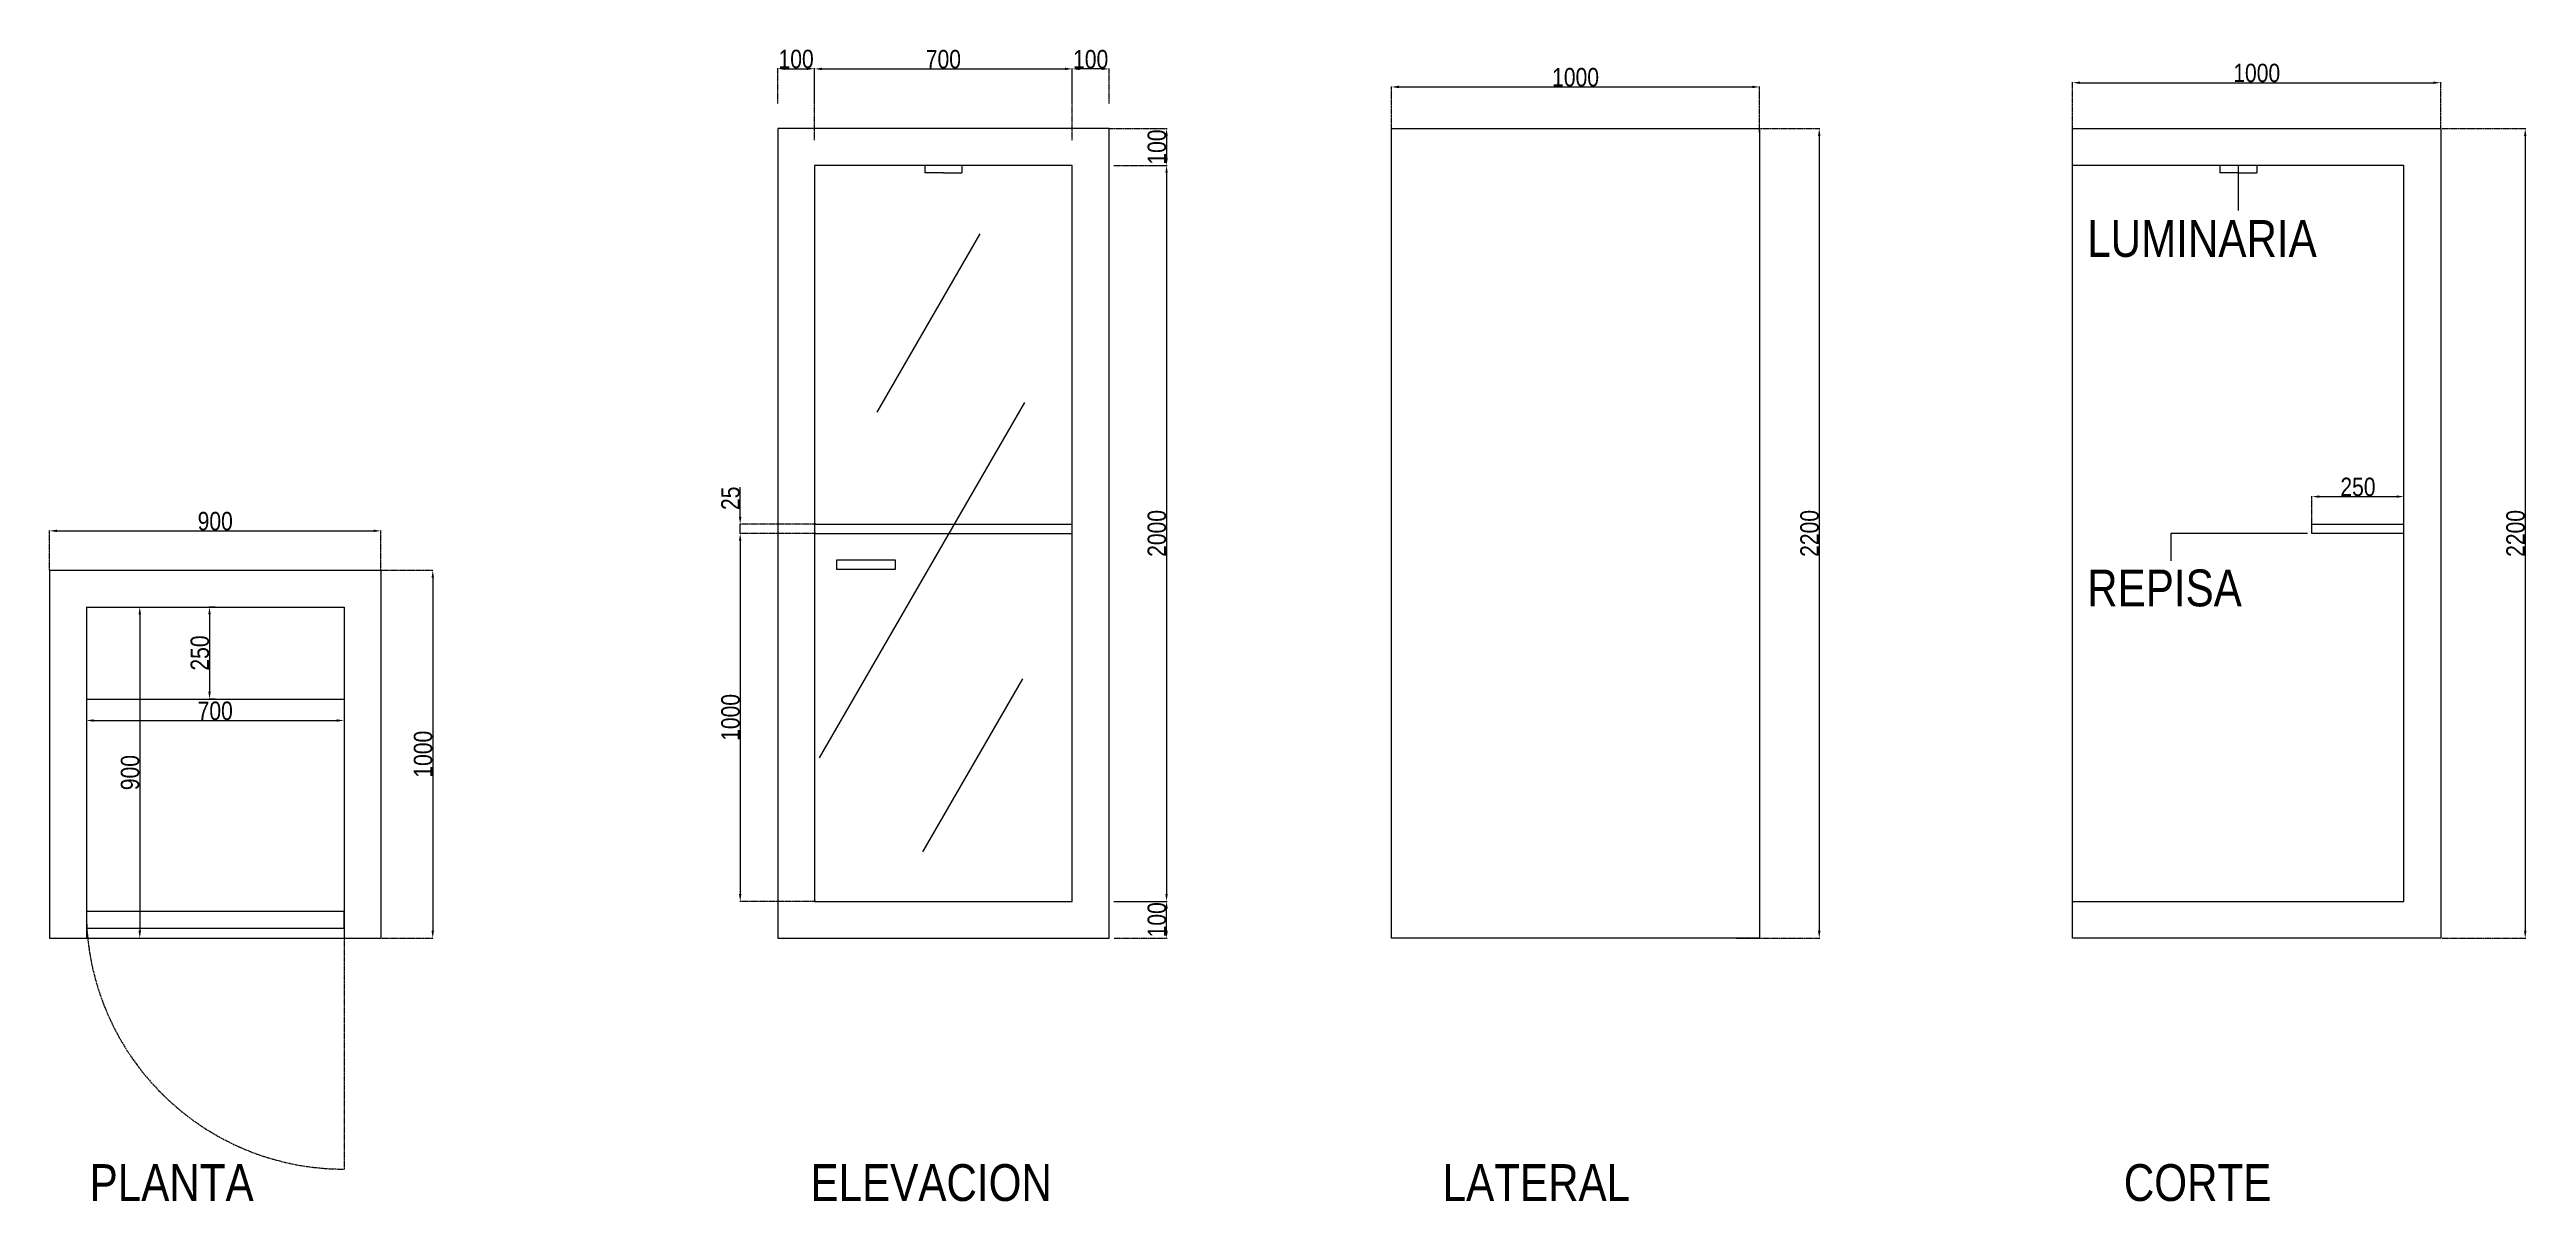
# Model space of a CAD drawing. Header units: millimetres. Extents: x 288 to 7016, y 261 to 3392.
import ezdxf

# ---------------------------------------------------------------- set-up
doc = ezdxf.new("R2010")
doc.units = ezdxf.units.MM
doc.header["$LTSCALE"] = 0.2
doc.linetypes.add('ACAD_ISO04W100', pattern=[30, 24, -3, 0, -3])
doc.styles.get("Standard").update_dxf_attribs({"font": 'ARIALN.TTF'})
doc.dimstyles.new('ISO-25', dxfattribs={"dimtxt": 2.5, "dimasz": 20, "dimexe": 1.25, "dimexo": 0.625, "dimtad": 1, "dimdec": 0, "dimtxsty": 'Standard', "dimcen": 2.5, "dimclrt": 1, "dimadec": 0, "dimazin": 0, "dimtfac": 1, "dimtdec": 0, "dimtmove": 0, "dimatfit": 3, "dimfxl": 1, "dimarcsym": 0})

# ---------------------------------------------------------------- blocks, each defined once
blk = doc.blocks.new('*D1')
at = {"color": 0, "linetype": 'ACAD_ISO04W100', "lineweight": -2, "transparency": 16777216}
for p, q in [((1190.4, 1976.7), (1330.4, 1976.7)), ((1190.4, 976.7), (1330.4, 976.7))]:
    blk.add_line(p, q, dxfattribs=at)
at = {"color": 0, "lineweight": -2, "transparency": 16777216}
blk.add_line((1329.1, 1956.7), (1329.1, 996.7), dxfattribs=at)
at = {"color": 0, "transparency": 16777216}
for points in [[(1325.8, 1956.7), (1332.4, 1956.7), (1329.1, 1976.7)], [(1325.8, 996.7), (1332.4, 996.7), (1329.1, 976.7)]]:
    blk.add_solid(points, dxfattribs=at)
at = {"layer": 'Defpoints', "color": 0, "transparency": 16777216}
for p in [(1189.8, 1976.7), (1189.8, 976.7), (1329.1, 976.7)]:
    blk.add_point(p, dxfattribs=at)
at = {"color": 1, "transparency": 16777216, "insert": (1302.9, 1476.7), "char_height": 2.5, "attachment_point": 5, "rotation": 90}
blk.add_mtext('{\\H20x;1000}', dxfattribs=at)
blk = doc.blocks.new('*D2')
at = {"color": 0, "linetype": 'ACAD_ISO04W100', "lineweight": -2, "transparency": 16777216}
for p, q in [((288.2, 1976.8), (288.2, 2084.9)), ((1188.2, 1976.8), (1188.2, 2084.9))]:
    blk.add_line(p, q, dxfattribs=at)
at = {"color": 0, "lineweight": -2, "transparency": 16777216}
blk.add_line((308.2, 2083.6), (1168.2, 2083.6), dxfattribs=at)
at = {"color": 0, "transparency": 16777216}
for points in [[(308.2, 2087), (308.2, 2080.3), (288.2, 2083.6)], [(1168.2, 2087), (1168.2, 2080.3), (1188.2, 2083.6)]]:
    blk.add_solid(points, dxfattribs=at)
at = {"layer": 'Defpoints', "color": 0, "transparency": 16777216}
for p in [(1188.2, 2083.6), (288.2, 1976.2), (1188.2, 1976.2)]:
    blk.add_point(p, dxfattribs=at)
at = {"color": 1, "transparency": 16777216, "insert": (738.2, 2109.8), "char_height": 2.5, "attachment_point": 5}
blk.add_mtext('{\\H20x;900}', dxfattribs=at)
blk = doc.blocks.new('*D3')
at = {"color": 0, "linetype": 'ACAD_ISO04W100', "lineweight": -2, "transparency": 16777216}
for p, q in [((737.6, 1876.7), (721.5, 1876.7)), ((737.6, 1626.7), (721.5, 1626.7))]:
    blk.add_line(p, q, dxfattribs=at)
at = {"color": 0, "lineweight": -2, "transparency": 16777216}
blk.add_line((722.7, 1856.7), (722.7, 1646.7), dxfattribs=at)
at = {"color": 0, "transparency": 16777216}
for points in [[(719.4, 1856.7), (726.1, 1856.7), (722.7, 1876.7)], [(719.4, 1646.7), (726.1, 1646.7), (722.7, 1626.7)]]:
    blk.add_solid(points, dxfattribs=at)
at = {"layer": 'Defpoints', "color": 0, "transparency": 16777216}
for p in [(738.2, 1876.7), (722.7, 1626.7), (738.2, 1626.7)]:
    blk.add_point(p, dxfattribs=at)
at = {"color": 1, "transparency": 16777216, "insert": (696.6, 1751.7), "char_height": 2.5, "attachment_point": 5, "rotation": 90}
blk.add_mtext('{\\H20x;250}', dxfattribs=at)
blk = doc.blocks.new('*D4')
at = {"color": 0, "linetype": 'ACAD_ISO04W100', "lineweight": -2, "transparency": 16777216}
for p, q in [((388.2, 1626.1), (388.2, 1567)), ((1088.2, 1626.1), (1088.2, 1567))]:
    blk.add_line(p, q, dxfattribs=at)
at = {"color": 0, "lineweight": -2, "transparency": 16777216}
blk.add_line((408.2, 1568.3), (1068.2, 1568.3), dxfattribs=at)
at = {"color": 0, "transparency": 16777216}
for points in [[(408.2, 1571.6), (408.2, 1564.9), (388.2, 1568.3)], [(1068.2, 1571.6), (1068.2, 1564.9), (1088.2, 1568.3)]]:
    blk.add_solid(points, dxfattribs=at)
at = {"layer": 'Defpoints', "color": 0, "transparency": 16777216}
for p in [(388.2, 1626.7), (1088.2, 1626.7), (1088.2, 1568.3)]:
    blk.add_point(p, dxfattribs=at)
at = {"color": 1, "transparency": 16777216, "insert": (738.2, 1594.4), "char_height": 2.5, "attachment_point": 5}
blk.add_mtext('{\\H20x;700}', dxfattribs=at)
blk = doc.blocks.new('*D5')
at = {"color": 0, "linetype": 'ACAD_ISO04W100', "lineweight": -2, "transparency": 16777216}
for p, q in [((388.8, 1876.7), (534.5, 1876.7)), ((392.6, 976.7), (534.5, 976.7))]:
    blk.add_line(p, q, dxfattribs=at)
at = {"color": 0, "lineweight": -2, "transparency": 16777216}
blk.add_line((533.2, 1856.7), (533.2, 996.7), dxfattribs=at)
at = {"color": 0, "transparency": 16777216}
for points in [[(529.9, 1856.7), (536.6, 1856.7), (533.2, 1876.7)], [(529.9, 996.7), (536.6, 996.7), (533.2, 976.7)]]:
    blk.add_solid(points, dxfattribs=at)
at = {"layer": 'Defpoints', "color": 0, "transparency": 16777216}
for p in [(388.2, 1876.7), (391.9, 976.7), (533.2, 976.7)]:
    blk.add_point(p, dxfattribs=at)
at = {"color": 1, "transparency": 16777216, "insert": (507.1, 1426.7), "char_height": 2.5, "attachment_point": 5, "rotation": 90}
blk.add_mtext('{\\H20x;900}', dxfattribs=at)
blk = doc.blocks.new('*D6')
at = {"color": 0, "linetype": 'ACAD_ISO04W100', "lineweight": -2, "transparency": 16777216}
for p, q in [((3933.1, 3166), (3933.1, 3291.3)), ((4933.1, 3166), (4933.1, 3291.3))]:
    blk.add_line(p, q, dxfattribs=at)
at = {"color": 0, "lineweight": -2, "transparency": 16777216}
blk.add_line((3953.1, 3290), (4913.1, 3290), dxfattribs=at)
at = {"color": 0, "transparency": 16777216}
for points in [[(3953.1, 3293.4), (3953.1, 3286.7), (3933.1, 3290)], [(4913.1, 3293.4), (4913.1, 3286.7), (4933.1, 3290)]]:
    blk.add_solid(points, dxfattribs=at)
at = {"layer": 'Defpoints', "color": 0, "transparency": 16777216}
for p in [(4933.1, 3290), (3933.1, 3165.4), (4933.1, 3165.4)]:
    blk.add_point(p, dxfattribs=at)
at = {"color": 1, "transparency": 16777216, "insert": (4433.1, 3316.2), "char_height": 2.5, "attachment_point": 5}
blk.add_mtext('{\\H20x;1000}', dxfattribs=at)
blk = doc.blocks.new('*D7')
at = {"color": 0, "linetype": 'ACAD_ISO04W100', "lineweight": -2, "transparency": 16777216}
for p, q in [((4869.1, 3176.7), (5096.2, 3176.7)), ((4869.1, 976.7), (5096.2, 976.7))]:
    blk.add_line(p, q, dxfattribs=at)
at = {"color": 0, "lineweight": -2, "transparency": 16777216}
blk.add_line((5095, 3156.7), (5095, 996.7), dxfattribs=at)
at = {"color": 0, "transparency": 16777216}
for points in [[(5091.6, 3156.7), (5098.3, 3156.7), (5095, 3176.7)], [(5091.6, 996.7), (5098.3, 996.7), (5095, 976.7)]]:
    blk.add_solid(points, dxfattribs=at)
at = {"layer": 'Defpoints', "color": 0, "transparency": 16777216}
for p in [(4868.4, 3176.7), (4868.4, 976.7), (5095, 976.7)]:
    blk.add_point(p, dxfattribs=at)
at = {"color": 1, "transparency": 16777216, "insert": (5068.8, 2076.7), "char_height": 2.5, "attachment_point": 5, "rotation": 90}
blk.add_mtext('{\\H20x;2200}', dxfattribs=at)
blk = doc.blocks.new('*D8')
at = {"color": 0, "linetype": 'ACAD_ISO04W100', "lineweight": -2, "transparency": 16777216}
for p, q in [((3178.6, 3076.7), (3323.4, 3076.7)), ((3178.6, 1076.7), (3323.4, 1076.7))]:
    blk.add_line(p, q, dxfattribs=at)
at = {"color": 0, "lineweight": -2, "transparency": 16777216}
blk.add_line((3322.2, 3056.7), (3322.2, 1096.7), dxfattribs=at)
at = {"color": 0, "transparency": 16777216}
for points in [[(3318.8, 3056.7), (3325.5, 3056.7), (3322.2, 3076.7)], [(3318.8, 1096.7), (3325.5, 1096.7), (3322.2, 1076.7)]]:
    blk.add_solid(points, dxfattribs=at)
at = {"layer": 'Defpoints', "color": 0, "transparency": 16777216}
for p in [(3177.9, 3076.7), (3177.9, 1076.7), (3322.2, 1076.7)]:
    blk.add_point(p, dxfattribs=at)
at = {"color": 1, "transparency": 16777216, "insert": (3296, 2076.7), "char_height": 2.5, "attachment_point": 5, "rotation": 90}
blk.add_mtext('{\\H20x;2000}', dxfattribs=at)
blk = doc.blocks.new('*D9')
at = {"color": 0, "linetype": 'ACAD_ISO04W100', "lineweight": -2, "transparency": 16777216}
for p, q in [((2366, 3145.2), (2366, 3340.3)), ((3066, 3145.2), (3066, 3340.3))]:
    blk.add_line(p, q, dxfattribs=at)
at = {"color": 0, "lineweight": -2, "transparency": 16777216}
blk.add_line((2386, 3339.1), (3046, 3339.1), dxfattribs=at)
at = {"color": 0, "transparency": 16777216}
for points in [[(2386, 3342.4), (2386, 3335.7), (2366, 3339.1)], [(3046, 3342.4), (3046, 3335.7), (3066, 3339.1)]]:
    blk.add_solid(points, dxfattribs=at)
at = {"layer": 'Defpoints', "color": 0, "transparency": 16777216}
for p in [(3066, 3339.1), (2366, 3144.5), (3066, 3144.5)]:
    blk.add_point(p, dxfattribs=at)
at = {"color": 1, "transparency": 16777216, "insert": (2716, 3365.2), "char_height": 2.5, "attachment_point": 5}
blk.add_mtext('{\\H20x;700}', dxfattribs=at)
blk = doc.blocks.new('*D10')
at = {"color": 0, "linetype": 'ACAD_ISO04W100', "lineweight": -2, "transparency": 16777216}
for p, q in [((2369.2, 2076.7), (2162.8, 2076.7)), ((2369.2, 1076.7), (2162.8, 1076.7))]:
    blk.add_line(p, q, dxfattribs=at)
at = {"color": 0, "lineweight": -2, "transparency": 16777216}
blk.add_line((2164.1, 2056.7), (2164.1, 1096.7), dxfattribs=at)
at = {"color": 0, "transparency": 16777216}
for points in [[(2160.7, 2056.7), (2167.4, 2056.7), (2164.1, 2076.7)], [(2160.7, 1096.7), (2167.4, 1096.7), (2164.1, 1076.7)]]:
    blk.add_solid(points, dxfattribs=at)
at = {"layer": 'Defpoints', "color": 0, "transparency": 16777216}
for p in [(2369.9, 2076.7), (2164.1, 1076.7), (2369.9, 1076.7)]:
    blk.add_point(p, dxfattribs=at)
at = {"color": 1, "transparency": 16777216, "insert": (2137.9, 1576.7), "char_height": 2.5, "attachment_point": 5, "rotation": 90}
blk.add_mtext('{\\H20x;1000}', dxfattribs=at)
blk = doc.blocks.new('*D11')
at = {"color": 0, "lineweight": -2, "transparency": 16777216}
for p, q in [((2164.1, 2121.7), (2164.1, 2202.7)), ((2164.1, 2076.7), (2164.1, 2101.7)), ((2164.1, 2056.7), (2164.1, 2036.7))]:
    blk.add_line(p, q, dxfattribs=at)
at = {"color": 0, "linetype": 'ACAD_ISO04W100', "lineweight": -2, "transparency": 16777216}
for p, q in [((2369.2, 2101.7), (2162.8, 2101.7)), ((2369.2, 2076.7), (2162.8, 2076.7))]:
    blk.add_line(p, q, dxfattribs=at)
at = {"color": 0, "transparency": 16777216}
for points in [[(2160.7, 2121.7), (2167.4, 2121.7), (2164.1, 2101.7)], [(2160.7, 2056.7), (2167.4, 2056.7), (2164.1, 2076.7)]]:
    blk.add_solid(points, dxfattribs=at)
at = {"layer": 'Defpoints', "color": 0, "transparency": 16777216}
for p in [(2164.1, 2101.7), (2369.9, 2101.7), (2369.9, 2076.7)]:
    blk.add_point(p, dxfattribs=at)
at = {"color": 1, "transparency": 16777216, "insert": (2137.9, 2172.2), "char_height": 2.5, "attachment_point": 5, "rotation": 90}
blk.add_mtext('{\\H20x;25}', dxfattribs=at)
blk = doc.blocks.new('*D12')
at = {"color": 0, "linetype": 'ACAD_ISO04W100', "lineweight": -2, "transparency": 16777216}
for p, q in [((3066, 3245.2), (3066, 3340.3)), ((3166, 3245.2), (3166, 3340.3))]:
    blk.add_line(p, q, dxfattribs=at)
at = {"color": 0, "lineweight": -2, "transparency": 16777216}
blk.add_line((3146, 3339.1), (3086, 3339.1), dxfattribs=at)
at = {"color": 0, "transparency": 16777216}
for points in [[(3086, 3342.4), (3086, 3335.7), (3066, 3339.1)], [(3146, 3342.4), (3146, 3335.7), (3166, 3339.1)]]:
    blk.add_solid(points, dxfattribs=at)
at = {"layer": 'Defpoints', "color": 0, "transparency": 16777216}
for p in [(3066, 3339.1), (3066, 3244.5), (3166, 3244.5)]:
    blk.add_point(p, dxfattribs=at)
at = {"color": 1, "transparency": 16777216, "insert": (3116, 3365.2), "char_height": 2.5, "attachment_point": 5}
blk.add_mtext('{\\H20x;100}', dxfattribs=at)
blk = doc.blocks.new('*D13')
at = {"color": 0, "linetype": 'ACAD_ISO04W100', "lineweight": -2, "transparency": 16777216}
for p, q in [((2266, 3245.2), (2266, 3340.7)), ((2366, 3245.2), (2366, 3340.7))]:
    blk.add_line(p, q, dxfattribs=at)
at = {"color": 0, "lineweight": -2, "transparency": 16777216}
blk.add_line((2286, 3339.5), (2346, 3339.5), dxfattribs=at)
at = {"color": 0, "transparency": 16777216}
for points in [[(2286, 3342.8), (2286, 3336.2), (2266, 3339.5)], [(2346, 3342.8), (2346, 3336.2), (2366, 3339.5)]]:
    blk.add_solid(points, dxfattribs=at)
at = {"layer": 'Defpoints', "color": 0, "transparency": 16777216}
for p in [(2366, 3339.5), (2266, 3244.5), (2366, 3244.5)]:
    blk.add_point(p, dxfattribs=at)
at = {"color": 1, "transparency": 16777216, "insert": (2316, 3365.7), "char_height": 2.5, "attachment_point": 5}
blk.add_mtext('{\\H20x;100}', dxfattribs=at)
blk = doc.blocks.new('*D14')
at = {"color": 0, "linetype": 'ACAD_ISO04W100', "lineweight": -2, "transparency": 16777216}
for p, q in [((3166.7, 3176.7), (3323.4, 3176.7)), ((3278.6, 3076.7), (3323.4, 3076.7))]:
    blk.add_line(p, q, dxfattribs=at)
at = {"color": 0, "lineweight": -2, "transparency": 16777216}
blk.add_line((3322.2, 3156.7), (3322.2, 3096.7), dxfattribs=at)
at = {"color": 0, "transparency": 16777216}
for points in [[(3318.8, 3156.7), (3325.5, 3156.7), (3322.2, 3176.7)], [(3318.8, 3096.7), (3325.5, 3096.7), (3322.2, 3076.7)]]:
    blk.add_solid(points, dxfattribs=at)
at = {"layer": 'Defpoints', "color": 0, "transparency": 16777216}
for p in [(3166, 3176.7), (3277.9, 3076.7), (3322.2, 3076.7)]:
    blk.add_point(p, dxfattribs=at)
at = {"color": 1, "transparency": 16777216, "insert": (3296, 3126.7), "char_height": 2.5, "attachment_point": 5, "rotation": 90}
blk.add_mtext('{\\H20x;100}', dxfattribs=at)
blk = doc.blocks.new('*D15')
at = {"color": 0, "linetype": 'ACAD_ISO04W100', "lineweight": -2, "transparency": 16777216}
for p, q in [((3179.6, 1076.7), (3323.4, 1076.7)), ((3179.6, 976.7), (3323.4, 976.7))]:
    blk.add_line(p, q, dxfattribs=at)
at = {"color": 0, "lineweight": -2, "transparency": 16777216}
blk.add_line((3322.2, 996.7), (3322.2, 1056.7), dxfattribs=at)
at = {"color": 0, "transparency": 16777216}
for points in [[(3318.8, 1056.7), (3325.5, 1056.7), (3322.2, 1076.7)], [(3318.8, 996.7), (3325.5, 996.7), (3322.2, 976.7)]]:
    blk.add_solid(points, dxfattribs=at)
at = {"layer": 'Defpoints', "color": 0, "transparency": 16777216}
for p in [(3179, 1076.7), (3322.2, 1076.7), (3179, 976.7)]:
    blk.add_point(p, dxfattribs=at)
at = {"color": 1, "transparency": 16777216, "insert": (3296, 1026.7), "char_height": 2.5, "attachment_point": 5, "rotation": 90}
blk.add_mtext('{\\H20x;100}', dxfattribs=at)
blk = doc.blocks.new('*D16')
at = {"color": 0, "linetype": 'ACAD_ISO04W100', "lineweight": -2, "transparency": 16777216}
for p, q in [((5783.2, 3177.5), (5783.2, 3302.7)), ((6783.2, 3177.5), (6783.2, 3302.7))]:
    blk.add_line(p, q, dxfattribs=at)
at = {"color": 0, "lineweight": -2, "transparency": 16777216}
blk.add_line((5803.2, 3301.5), (6763.2, 3301.5), dxfattribs=at)
at = {"color": 0, "transparency": 16777216}
for points in [[(5803.2, 3304.8), (5803.2, 3298.2), (5783.2, 3301.5)], [(6763.2, 3304.8), (6763.2, 3298.2), (6783.2, 3301.5)]]:
    blk.add_solid(points, dxfattribs=at)
at = {"layer": 'Defpoints', "color": 0, "transparency": 16777216}
for p in [(6783.2, 3301.5), (5783.2, 3176.8), (6783.2, 3176.8)]:
    blk.add_point(p, dxfattribs=at)
at = {"color": 1, "transparency": 16777216, "insert": (6283.2, 3327.7), "char_height": 2.5, "attachment_point": 5}
blk.add_mtext('{\\H20x;1000}', dxfattribs=at)
blk = doc.blocks.new('*D17')
at = {"color": 0, "linetype": 'ACAD_ISO04W100', "lineweight": -2, "transparency": 16777216}
for p, q in [((6786.6, 3176.7), (7013.8, 3176.7)), ((6786.6, 976.7), (7013.8, 976.7))]:
    blk.add_line(p, q, dxfattribs=at)
at = {"color": 0, "lineweight": -2, "transparency": 16777216}
blk.add_line((7012.5, 3156.7), (7012.5, 996.7), dxfattribs=at)
at = {"color": 0, "transparency": 16777216}
for points in [[(7009.2, 3156.7), (7015.9, 3156.7), (7012.5, 3176.7)], [(7009.2, 996.7), (7015.9, 996.7), (7012.5, 976.7)]]:
    blk.add_solid(points, dxfattribs=at)
at = {"layer": 'Defpoints', "color": 0, "transparency": 16777216}
for p in [(6786, 3176.7), (6786, 976.7), (7012.5, 976.7)]:
    blk.add_point(p, dxfattribs=at)
at = {"color": 1, "transparency": 16777216, "insert": (6986.4, 2076.7), "char_height": 2.5, "attachment_point": 5, "rotation": 90}
blk.add_mtext('{\\H20x;2200}', dxfattribs=at)
blk = doc.blocks.new('*D18')
at = {"color": 0, "linetype": 'ACAD_ISO04W100', "lineweight": -2, "transparency": 16777216}
for p, q in [((6433.2, 2102.4), (6433.2, 2178)), ((6683.2, 2102.4), (6683.2, 2178))]:
    blk.add_line(p, q, dxfattribs=at)
at = {"color": 0, "lineweight": -2, "transparency": 16777216}
blk.add_line((6453.2, 2176.7), (6663.2, 2176.7), dxfattribs=at)
at = {"color": 0, "transparency": 16777216}
for points in [[(6453.2, 2180.1), (6453.2, 2173.4), (6433.2, 2176.7)], [(6663.2, 2180.1), (6663.2, 2173.4), (6683.2, 2176.7)]]:
    blk.add_solid(points, dxfattribs=at)
at = {"layer": 'Defpoints', "color": 0, "transparency": 16777216}
for p in [(6683.2, 2176.7), (6433.2, 2101.7), (6683.2, 2101.7)]:
    blk.add_point(p, dxfattribs=at)
at = {"color": 1, "transparency": 16777216, "insert": (6558.2, 2202.9), "char_height": 2.5, "attachment_point": 5}
blk.add_mtext('{\\H20x;250}', dxfattribs=at)

msp = doc.modelspace()

# ---------------------------------------------------------------- linework, layer by layer
for p, q in [((3066, 3076.7), (2366, 3076.7)), ((2366, 3076.7), (2366, 1076.7)), ((2666, 3076.7), (2666, 3056.7)), ((2716, 3056.7), (2666, 3056.7)), ((2716, 3056.7), (2766, 3056.7)), ((2766, 3076.7), (2766, 3056.7)), ((3066, 1076.7), (3066, 3076.7)), ((6683.2, 3076.7), (5783.2, 3076.7)), ((6183.2, 3076.7), (6183.2, 3056.7)), ((6233.2, 3056.7), (6183.2, 3056.7)), ((6233.2, 3056.7), (6283.2, 3056.7)), ((6283.2, 3076.7), (6283.2, 3056.7)), ((6683.2, 1276.7), (6683.2, 3076.7)), ((2815.1, 2890.4), (2535.4, 2406)), ((2936, 2432.1), (2378.8, 1467)), ((2366, 2101.7), (3066, 2101.7)), ((6433.2, 2076.7), (6433.2, 2101.7)), ((6433.2, 2101.7), (6683.2, 2101.7)), ((2366, 2076.7), (3066, 2076.7)), ((6683.2, 2076.7), (6433.2, 2076.7)), ((6683.2, 1076.7), (6683.2, 2076.7)), ((288.2, 1976.7), (288.2, 976.7)), ((288.2, 1976.7), (1188.2, 1976.7)), ((1188.2, 1976.7), (1188.2, 976.7)), ((388.2, 1876.7), (388.2, 1076.7)), ((388.2, 1876.7), (1088.2, 1876.7)), ((1088.2, 1876.7), (1088.2, 1076.7)), ((388.2, 1626.7), (1088.2, 1626.7)), ((2660.4, 1211.8), (2931.6, 1681.4)), ((6683.2, 1076.7), (6683.2, 1276.7)), ((388.2, 1076.7), (388.2, 976.7)), ((1088.2, 1076.7), (1088.2, 976.7)), ((2366, 1076.7), (3066, 1076.7)), ((5783.2, 976.7), (5783.2, 1076.7)), ((5783.2, 1076.7), (6683.2, 1076.7)), ((288.2, 976.7), (1188.2, 976.7))]:
    msp.add_line(p, q)
at = {"color": 1}
for p, q in [((6233.2, 3076.7), (6233.2, 2954.5)), ((6421.2, 2076.7), (6050.1, 2076.7)), ((6050.1, 2076.7), (6050.1, 2002.3))]:
    msp.add_line(p, q, dxfattribs=at)
at = {"linetype": 'ACAD_ISO04W100'}
msp.add_line((1088.2, 1049.2), (1088.2, 349.2), dxfattribs=at)
for points in [[(2266, 976.7), (3166, 976.7), (3166, 3176.7), (2266, 3176.7)], [(3933.1, 3176.7), (4933.1, 3176.7), (4933.1, 976.7), (3933.1, 976.7)], [(5783.2, 3176.7), (6783.2, 3176.7), (6783.2, 976.7), (5783.2, 976.7)], [(2427, 2004.7), (2585.1, 2004.7), (2585.1, 1979.1), (2427, 1979.1)], [(1088.2, 1004.2), (1088.2, 1049.2), (388.2, 1049.2), (388.2, 1004.2)]]:
    msp.add_lwpolyline(points, close=True)
msp.add_arc((1088.2, 1049.2), 700, 180, 270, dxfattribs=at)

# ---------------------------------------------------------------- texts
at = {"color": 1, "char_height": 100, "attachment_point": 1}
for s, insert in [('LUMINARIA', (5822.7, 2928.2)), ('REPISA ', (5822.7, 1978.5))]:
    msp.add_mtext_dynamic_manual_height_columns(s, width=2059.634, gutter_width=12.5, heights=[0], dxfattribs=dict(at, insert=insert))
at = {"char_height": 100, "attachment_point": 1}
for s, insert in [('PLANTA', (397.1, 362.6)), ('ELEVACION', (2355.1, 362.6)), ('LATERAL', (4072.1, 362.6)), ('CORTE', (5922.2, 362.6))]:
    msp.add_mtext_dynamic_manual_height_columns(s, width=2059.634, gutter_width=12.5, heights=[0], dxfattribs=dict(at, insert=insert))

# ---------------------------------------------------------------- dimensions: what is measured, and where the dimension line sits
for base, p1, p2, picture, middle in [((2366, 3339.5), (2266, 3244.5), (2366, 3244.5), '*D13', (2316, 3365.7)), ((3066, 3339.1), (2366, 3144.5), (3066, 3144.5), '*D9', (2716, 3365.2)), ((3066, 3339.1), (3166, 3244.5), (3066, 3244.5), '*D12', (3116, 3365.2)), ((4933.1, 3290), (3933.1, 3165.4), (4933.1, 3165.4), '*D6', (4433.1, 3316.2)), ((6783.2, 3301.5), (5783.2, 3176.8), (6783.2, 3176.8), '*D16', (6283.2, 3327.7)), ((6683.2, 2176.7), (6433.2, 2101.7), (6683.2, 2101.7), '*D18', (6558.2, 2202.9)), ((1188.2, 2083.6), (288.2, 1976.2), (1188.2, 1976.2), '*D2', (738.2, 2109.8)), ((1088.2, 1568.3), (388.2, 1626.7), (1088.2, 1626.7), '*D4', (738.2, 1594.4))]:
    dim = msp.add_linear_dim(base=base, p1=p1, p2=p2, text='{\\H20x;<>}', dimstyle='ISO-25')
    dim.commit()
    dim.dimension.update_dxf_attribs({"geometry": picture, "text_midpoint": middle})
for base, p1, p2, picture, middle in [((3322.2, 3076.7), (3166, 3176.7), (3277.9, 3076.7), '*D14', (3296, 3126.7)), ((5095, 976.7), (4868.4, 3176.7), (4868.4, 976.7), '*D7', (5068.8, 2076.7)), ((7012.5, 976.7), (6786, 3176.7), (6786, 976.7), '*D17', (6986.4, 2076.7)), ((3322.2, 1076.7), (3177.9, 3076.7), (3177.9, 1076.7), '*D8', (3296, 2076.7)), ((2164.1, 2101.7), (2369.9, 2076.7), (2369.9, 2101.7), '*D11', (2137.9, 2172.2)), ((2164.1, 1076.7), (2369.9, 2076.7), (2369.9, 1076.7), '*D10', (2137.9, 1576.7)), ((1329.1, 976.7), (1189.8, 1976.7), (1189.8, 976.7), '*D1', (1302.9, 1476.7)), ((533.2, 976.7), (388.2, 1876.7), (391.9, 976.7), '*D5', (507.1, 1426.7)), ((722.7, 1626.7), (738.2, 1876.7), (738.2, 1626.7), '*D3', (696.6, 1751.7)), ((3322.2, 1076.7), (3179, 976.7), (3179, 1076.7), '*D15', (3296, 1026.7))]:
    dim = msp.add_linear_dim(base=base, p1=p1, p2=p2, angle=90, text='{\\H20x;<>}', dimstyle='ISO-25')
    dim.commit()
    dim.dimension.update_dxf_attribs({"geometry": picture, "text_midpoint": middle})

doc.saveas('drawing.dxf')
